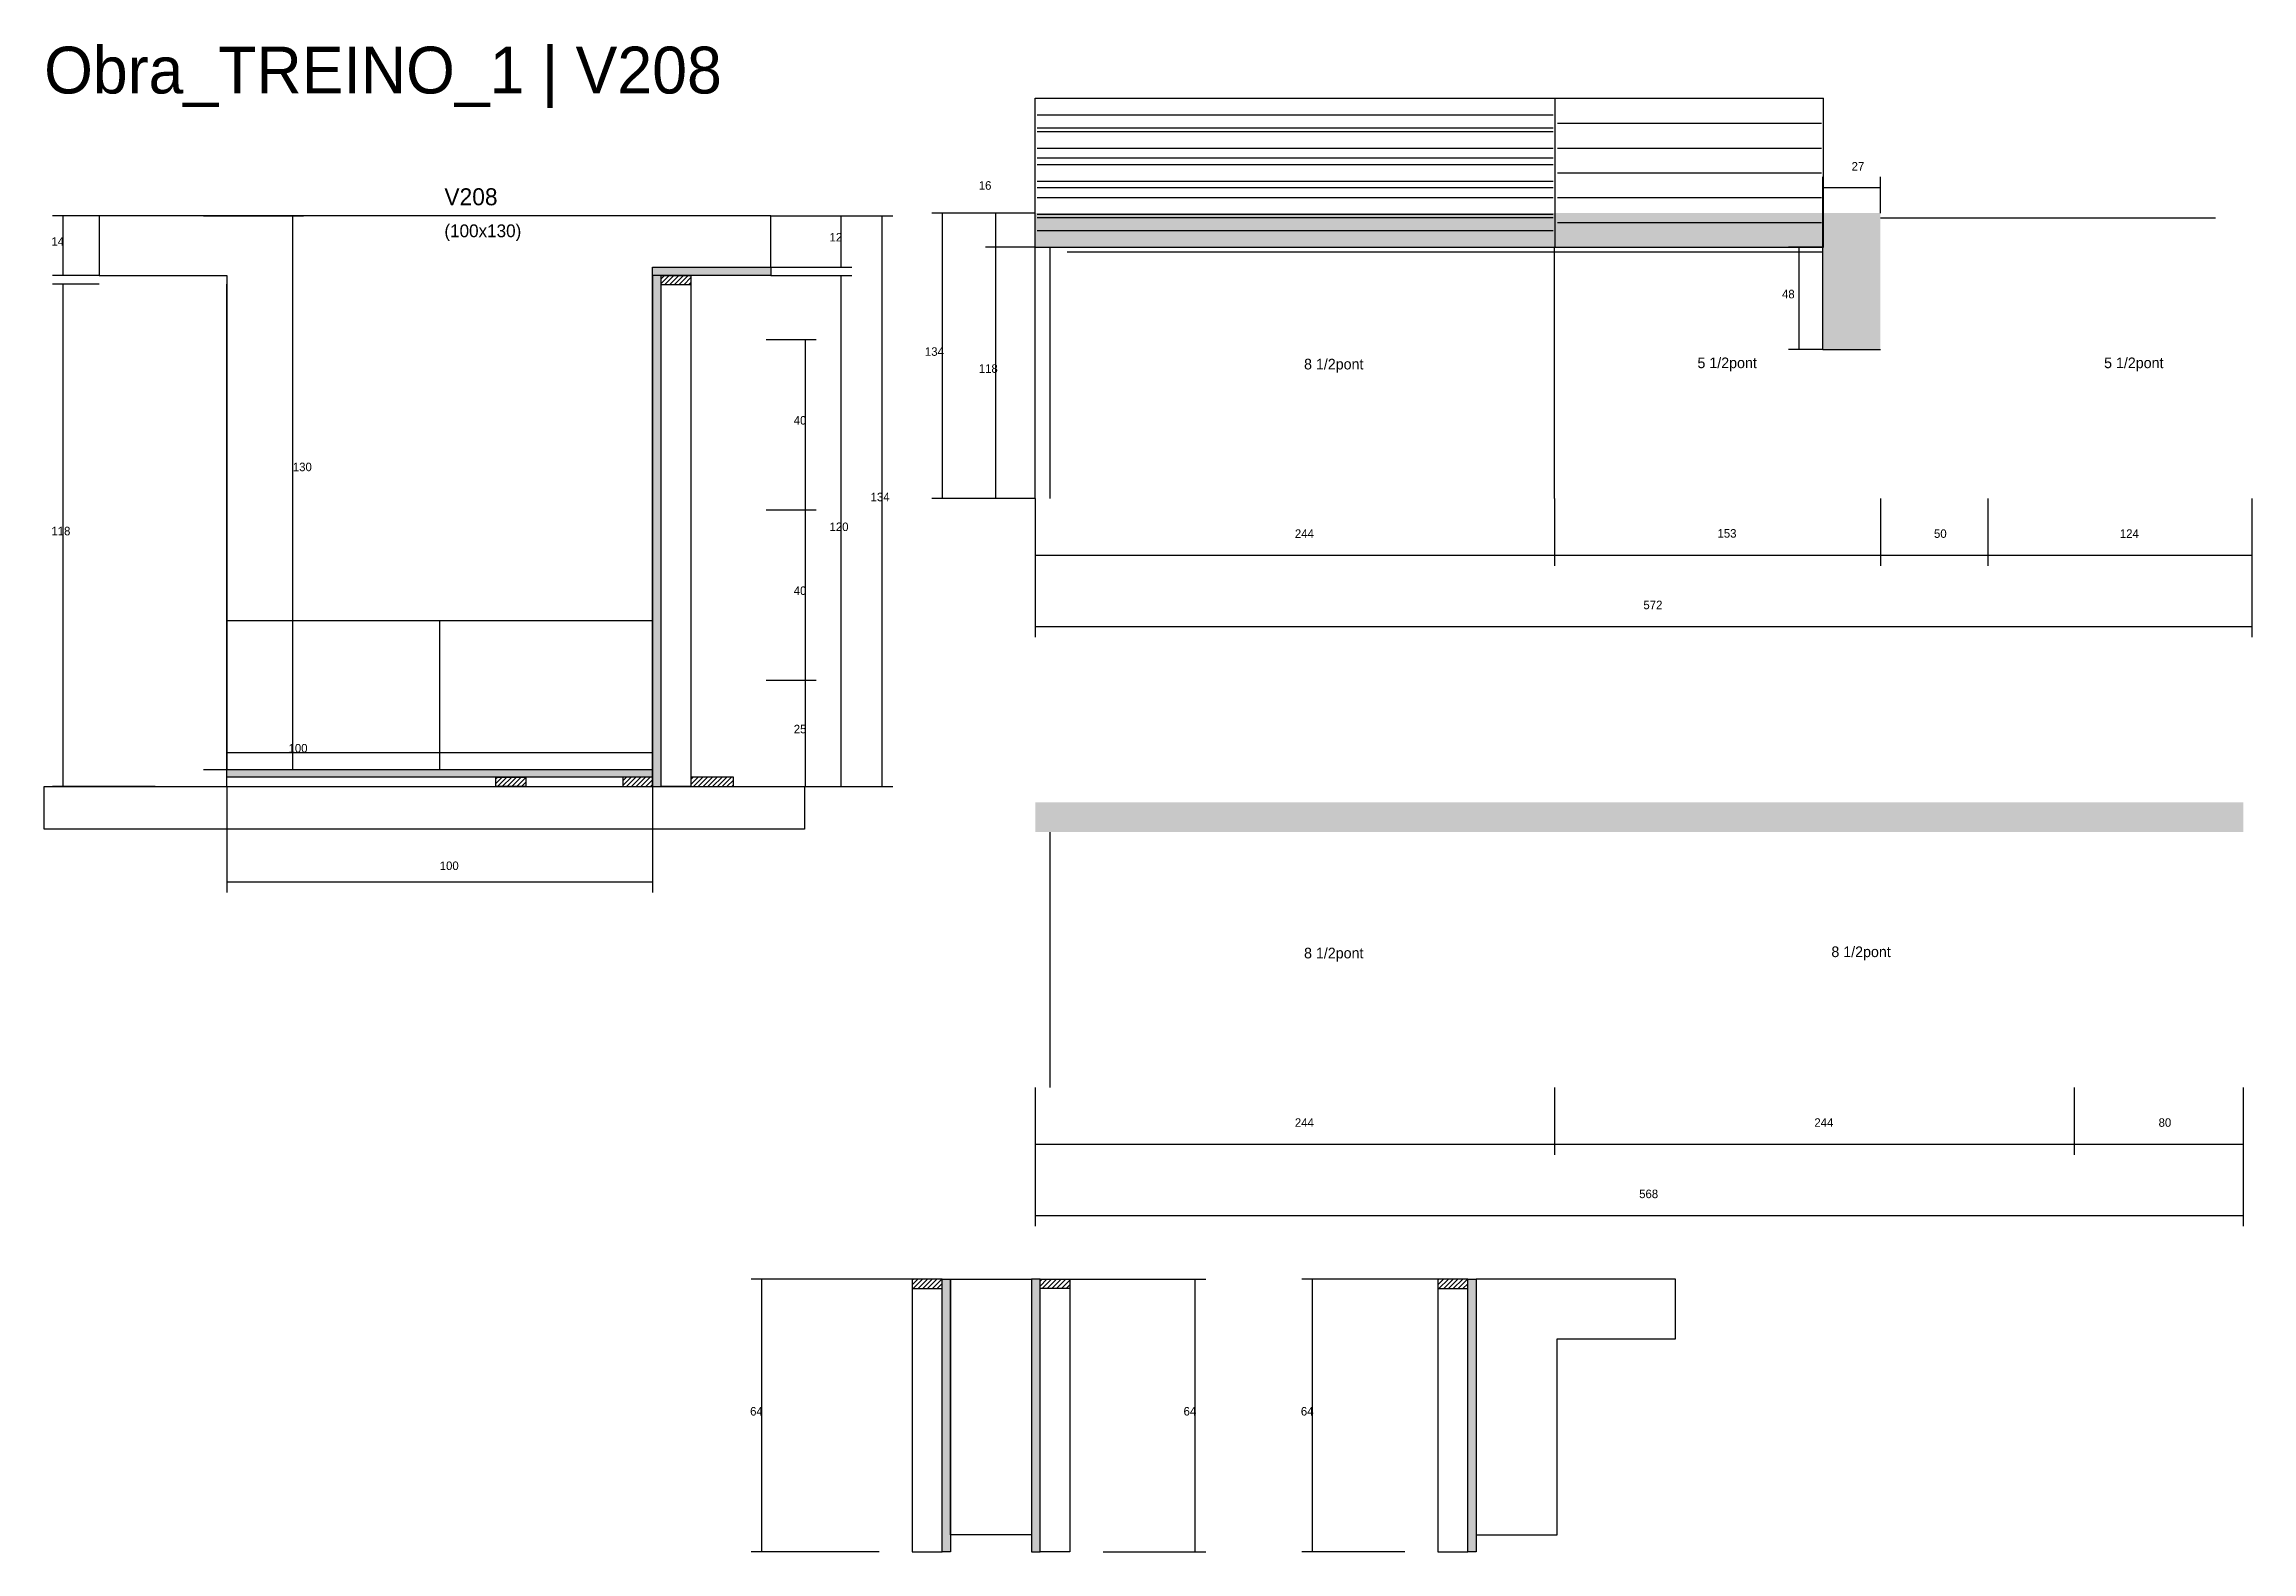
# Model space of a CAD drawing. Header units: metres. Extents: x -41 to 34800, y -36000 to 1848.
# Drawn here: x 80 to 1117, y -9745 to -9037 of the extents above; entities that cross this region are included whole.
import ezdxf

# ---------------------------------------------------------------- set-up
doc = ezdxf.new("R2010")
doc.units = ezdxf.units.M
for name, color, linetype in [('CONCRETO', 251, 'Continuous'), ('COTA', 4, 'Continuous'), ('Cota Seção (2x)', 4, 'Continuous'), ('Hachura', 253, 'Continuous'), ('LABEL_ID', 3, 'Continuous'), ('Madeira', 126, 'Continuous'), ('NOMENCLATURA', 7, 'Continuous'), ('Painéis', 200, 'Continuous'), ('SARR_2.2x7', 40, 'Continuous'), ('Texto Seção', 7, 'Continuous')]:
    doc.layers.add(name, color=color, linetype=linetype)

msp = doc.modelspace()

# ---------------------------------------------------------------- texts
at = {"layer": 'COTA'}
for s, p in [('12', (448.9, -9129.5)), ('14', (83.4, -9131.5)), ('40', (432.1, -9215.5)), ('134', (468.2, -9251.5)), ('118', (83.4, -9267.5)), ('120', (448.9, -9265.5)), ('244', (667.5, -9268.7)), ('153', (866, -9268.6)), ('124', (1055, -9268.7)), ('40', (432.1, -9295.5)), ('572', (831.2, -9302.2)), ('25', (432.1, -9360.5)), ('100', (265.8, -9424.7)), ('244', (667.5, -9545.3)), ('244', (911.5, -9545.3)), ('80', (1073.2, -9545.3)), ('568', (829.2, -9578.8)), ('64', (411.6, -9680.9)), ('64', (615.2, -9680.9)), ('64', (670.3, -9680.9))]:
    msp.add_text(s, height=4, dxfattribs=at).set_placement(p)
at = {"layer": 'Cota Seção (2x)'}
for s, p in [('27', (929, -9096.2)), ('16', (519, -9105.2)), ('48', (896.3, -9156.2)), ('134', (493.7, -9183.2)), ('118', (519, -9191.2)), ('130', (196.8, -9237.4)), ('50', (967.7, -9268.7)), ('100', (194.8, -9369.5))]:
    msp.add_text(s, height=4, dxfattribs=at).set_placement(p)
at = {"layer": 'LABEL_ID'}
msp.add_text('Obra_TREINO_1 | V208', height=22, dxfattribs=at).set_placement((80, -9060))
at = {"layer": 'NOMENCLATURA'}
for s, p in [('8 1/2pont', (671.8, -9189.6)), ('5 1/2pont', (856.6, -9189)), ('5 1/2pont', (1047.6, -9189)), ('8 1/2pont', (671.8, -9466.2)), ('8 1/2pont', (919.5, -9465.6))]:
    msp.add_text(s, height=5, dxfattribs=at).set_placement(p)
at = {"layer": 'Texto Seção'}
for s, height, p in [('V208', 8, (268, -9112.5)), ('(100x130)', 6, (268, -9127.5))]:
    msp.add_text(s, height=height, dxfattribs=at).set_placement(p)

# ---------------------------------------------------------------- hatches: boundary and pattern name
at = {"layer": 'COTA'}
h = msp.add_hatch(dxfattribs=at)
h.set_pattern_fill('AR-CONC', scale=0.03)
h.paths.add_polyline_path([(942.5, -9180.2), (942.5, -9116.2), (942.5, -9116.2), (545.5, -9116.2), (545.5, -9116.2), (545.5, -9132.2), (545.5, -9132.2), (915.5, -9132.2), (915.5, -9132.2), (915.5, -9180.2), (915.5, -9180.2), (942.5, -9180.2)])
h = msp.add_hatch(dxfattribs=at)
h.set_pattern_fill('AR-CONC', scale=0.03)
h.paths.add_polyline_path([(1113, -9392.9), (1113, -9406.9), (1113, -9406.9), (545.5, -9406.9), (545.5, -9406.9), (545.5, -9392.9), (545.5, -9392.9), (1113, -9392.9)])
at = {"layer": 'Hachura'}
h = msp.add_hatch(color=8, dxfattribs=at)
h.dxf.hatch_style = 1
h.paths.add_polyline_path([(365.8, -9145.5), (365.8, -9141.5), (365.8, -9141.5), (421.4, -9141.5), (421.4, -9141.5), (421.4, -9145.5), (421.4, -9145.5), (365.8, -9145.5)])
h = msp.add_hatch(color=8, dxfattribs=at)
h.dxf.hatch_style = 1
h.paths.add_polyline_path([(369.8, -9145.5), (365.8, -9145.5), (365.8, -9145.5), (365.8, -9385.5), (365.8, -9385.5), (369.8, -9385.5), (369.8, -9385.5), (369.8, -9145.5)])
h = msp.add_hatch(dxfattribs=at)
h.set_pattern_fill('ANSI31', scale=0.5)
h.paths.add_polyline_path([(369.8, -9149.9), (369.8, -9145.5), (369.8, -9145.5), (383.8, -9145.5), (383.8, -9145.5), (383.8, -9149.9), (383.8, -9149.9), (369.8, -9149.9)])
h = msp.add_hatch(color=8, dxfattribs=at)
h.dxf.hatch_style = 1
h.paths.add_polyline_path([(165.8, -9381.1), (165.8, -9377.5), (165.8, -9377.5), (365.8, -9377.5), (365.8, -9377.5), (365.8, -9381.1), (365.8, -9381.1), (165.8, -9381.1)])
h = msp.add_hatch(dxfattribs=at)
h.set_pattern_fill('ANSI31', scale=0.5)
h.paths.add_polyline_path([(292.2, -9385.5), (292.2, -9381.1), (292.2, -9381.1), (306.2, -9381.1), (306.2, -9381.1), (306.2, -9385.5), (306.2, -9385.5), (292.2, -9385.5)])
h = msp.add_hatch(dxfattribs=at)
h.set_pattern_fill('ANSI31', scale=0.5)
h.paths.add_polyline_path([(365.8, -9385.5), (365.8, -9381.1), (365.8, -9381.1), (351.8, -9381.1), (351.8, -9381.1), (351.8, -9385.5), (351.8, -9385.5), (365.8, -9385.5)])
h = msp.add_hatch(dxfattribs=at)
h.set_pattern_fill('ANSI31', scale=0.5)
h.paths.add_polyline_path([(403.8, -9385.5), (403.8, -9381.1), (403.8, -9381.1), (383.8, -9381.1), (383.8, -9381.1), (383.8, -9385.5), (383.8, -9385.5), (403.8, -9385.5)])
h = msp.add_hatch(dxfattribs=at)
h.set_pattern_fill('ANSI31', scale=0.5)
h.paths.add_polyline_path([(501.8, -9621.3), (501.8, -9616.9), (501.8, -9616.9), (487.8, -9616.9), (487.8, -9616.9), (487.8, -9621.3), (487.8, -9621.3), (501.8, -9621.3)])
h = msp.add_hatch(color=8, dxfattribs=at)
h.dxf.hatch_style = 1
h.paths.add_polyline_path([(501.8, -9616.9), (505.8, -9616.9), (505.8, -9616.9), (505.8, -9744.9), (505.8, -9744.9), (501.8, -9744.9), (501.8, -9744.9), (501.8, -9616.9)])
h = msp.add_hatch(color=8, dxfattribs=at)
h.dxf.hatch_style = 1
h.paths.add_polyline_path([(547.8, -9616.9), (543.8, -9616.9), (543.8, -9616.9), (543.8, -9744.9), (543.8, -9744.9), (547.8, -9744.9), (547.8, -9744.9), (547.8, -9616.9)])
h = msp.add_hatch(dxfattribs=at)
h.set_pattern_fill('ANSI31', scale=0.5)
h.paths.add_polyline_path([(547.8, -9621.3), (547.8, -9616.9), (547.8, -9616.9), (561.8, -9616.9), (561.8, -9616.9), (561.8, -9621.3), (561.8, -9621.3), (547.8, -9621.3)])
h = msp.add_hatch(dxfattribs=at)
h.set_pattern_fill('ANSI31', scale=0.5)
h.paths.add_polyline_path([(748.7, -9621.3), (748.7, -9616.9), (748.7, -9616.9), (734.7, -9616.9), (734.7, -9616.9), (734.7, -9621.3), (734.7, -9621.3), (748.7, -9621.3)])
h = msp.add_hatch(color=8, dxfattribs=at)
h.dxf.hatch_style = 1
h.paths.add_polyline_path([(748.7, -9616.9), (752.7, -9616.9), (752.7, -9616.9), (752.7, -9744.9), (752.7, -9744.9), (748.7, -9744.9), (748.7, -9744.9), (748.7, -9616.9)])

# ---------------------------------------------------------------- linework, layer by layer
at = {"layer": 'CONCRETO'}
for points in [[(421.4, -9141.5), (421.4, -9117.5), (105.8, -9117.5), (105.8, -9145.5), (165.8, -9145.5), (165.8, -9377.5), (365.8, -9377.5), (365.8, -9141.5)], [(505.8, -9616.9), (505.8, -9616.9), (543.8, -9616.9), (543.8, -9644.9), (543.8, -9644.9), (543.8, -9736.9), (505.8, -9736.9), (505.8, -9616.9)], [(846.3, -9644.9), (846.3, -9616.9), (752.7, -9616.9), (752.7, -9644.9), (752.7, -9644.9), (752.7, -9736.9), (790.7, -9736.9), (790.7, -9644.9)]]:
    msp.add_lwpolyline(points, close=True, dxfattribs=at)
at = {"layer": 'COTA'}
for p, q in [((105.8, -9117.5), (83.9, -9117.5)), ((88.9, -9145.5), (88.9, -9117.5)), ((421.4, -9117.5), (478.7, -9117.5)), ((421.4, -9117.5), (459.4, -9117.5)), ((454.4, -9141.5), (454.4, -9117.5)), ((473.7, -9385.5), (473.7, -9117.5)), ((105.8, -9145.5), (83.9, -9145.5)), ((421.4, -9141.5), (459.4, -9141.5)), ((421.4, -9145.5), (459.4, -9145.5)), ((454.4, -9385.5), (454.4, -9145.5)), ((105.8, -9149.5), (83.9, -9149.5)), ((88.9, -9385.5), (88.9, -9149.5)), ((419.1, -9175.5), (442.6, -9175.5)), ((437.6, -9255.5), (437.6, -9175.5)), ((419.1, -9255.5), (442.6, -9255.5)), ((419.1, -9255.5), (442.6, -9255.5)), ((437.6, -9335.5), (437.6, -9255.5)), ((545.5, -9250.2), (545.5, -9281.8)), ((545.5, -9250.2), (545.5, -9315.3)), ((789.5, -9250.2), (789.5, -9281.8)), ((789.5, -9250.2), (789.5, -9281.8)), ((942.5, -9250.2), (942.5, -9281.8)), ((993, -9250.2), (993, -9281.8)), ((1117, -9250.2), (1117, -9281.8)), ((1117, -9250.2), (1117, -9315.3)), ((545.5, -9276.8), (789.5, -9276.8)), ((789.5, -9276.8), (942.5, -9276.8)), ((993, -9276.8), (1117, -9276.8)), ((545.5, -9310.3), (1117, -9310.3)), ((419.1, -9335.5), (442.6, -9335.5)), ((419.1, -9335.5), (442.6, -9335.5)), ((437.6, -9385.5), (437.6, -9335.5)), ((132.2, -9385.5), (83.9, -9385.5)), ((165.8, -9385.5), (165.8, -9435.2)), ((365.8, -9385.5), (365.8, -9435.2)), ((399.4, -9385.5), (478.7, -9385.5)), ((399.4, -9385.5), (459.4, -9385.5)), ((419.1, -9385.5), (442.6, -9385.5)), ((165.8, -9430.2), (365.8, -9430.2)), ((545.5, -9526.9), (545.5, -9558.4)), ((545.5, -9526.9), (545.5, -9591.9)), ((789.5, -9526.9), (789.5, -9558.4)), ((789.5, -9526.9), (789.5, -9558.4)), ((1033.5, -9526.9), (1033.5, -9558.4)), ((1033.5, -9526.9), (1033.5, -9558.4)), ((1113, -9526.9), (1113, -9558.4)), ((1113, -9526.9), (1113, -9591.9)), ((545.5, -9553.4), (789.5, -9553.4)), ((789.5, -9553.4), (1033.5, -9553.4)), ((1033.5, -9553.4), (1113, -9553.4)), ((545.5, -9586.9), (1113, -9586.9)), ((487.8, -9616.9), (412.1, -9616.9)), ((417.1, -9744.9), (417.1, -9616.9)), ((561.8, -9616.9), (625.7, -9616.9)), ((620.7, -9744.9), (620.7, -9616.9)), ((734.7, -9616.9), (670.8, -9616.9)), ((675.8, -9744.9), (675.8, -9616.9)), ((472.2, -9744.9), (412.1, -9744.9)), ((577.4, -9744.9), (625.7, -9744.9)), ((719.1, -9744.9), (670.8, -9744.9))]:
    msp.add_line(p, q, dxfattribs=at)
at = {"layer": 'Cota Seção (2x)'}
for p, q in [((915.5, -9132.2), (915.5, -9099.2)), ((915.5, -9104.2), (942.5, -9104.2)), ((942.5, -9116.2), (942.5, -9099.2)), ((154.8, -9117.5), (201.8, -9117.5)), ((196.8, -9377.5), (196.8, -9117.5)), ((545.5, -9116.2), (496.9, -9116.2)), ((501.9, -9250.2), (501.9, -9116.2)), ((545.5, -9116.2), (522.1, -9116.2)), ((527.1, -9132.2), (527.1, -9116.2)), ((545.5, -9132.2), (522.1, -9132.2)), ((545.5, -9132.2), (522.1, -9132.2)), ((527.1, -9250.2), (527.1, -9132.2)), ((915.5, -9132.2), (899.4, -9132.2)), ((904.4, -9180.2), (904.4, -9132.2)), ((915.5, -9180.2), (899.4, -9180.2)), ((545.5, -9250.2), (496.9, -9250.2)), ((545.5, -9250.2), (522.1, -9250.2)), ((942.5, -9250.2), (942.5, -9281.8)), ((993, -9250.2), (993, -9281.8)), ((942.5, -9276.8), (993, -9276.8)), ((165.8, -9385.5), (165.8, -9364.5)), ((165.8, -9369.5), (365.8, -9369.5)), ((365.8, -9385.5), (365.8, -9364.5)), ((154.8, -9377.5), (201.8, -9377.5))]:
    msp.add_line(p, q, dxfattribs=at)
at = {"layer": 'Madeira'}
for points in [[(369.8, -9149.9), (369.8, -9145.5), (383.8, -9145.5), (383.8, -9149.9)], [(369.8, -9145.5), (383.8, -9145.5), (383.8, -9385.5), (369.8, -9385.5)], [(292.2, -9385.5), (292.2, -9381.1), (306.2, -9381.1), (306.2, -9385.5)], [(365.8, -9385.5), (365.8, -9381.1), (351.8, -9381.1), (351.8, -9385.5)], [(403.8, -9385.5), (403.8, -9381.1), (383.8, -9381.1), (383.8, -9385.5)], [(437.2, -9405.5), (80, -9405.5), (80, -9385.5), (437.2, -9385.5)], [(501.8, -9621.3), (501.8, -9616.9), (487.8, -9616.9), (487.8, -9621.3)], [(501.8, -9616.9), (487.8, -9616.9), (487.8, -9744.9), (501.8, -9744.9)], [(547.8, -9621.3), (547.8, -9616.9), (561.8, -9616.9), (561.8, -9621.3)], [(547.8, -9616.9), (561.8, -9616.9), (561.8, -9744.9), (547.8, -9744.9)], [(748.7, -9621.3), (748.7, -9616.9), (734.7, -9616.9), (734.7, -9621.3)], [(748.7, -9616.9), (734.7, -9616.9), (734.7, -9744.9), (748.7, -9744.9)]]:
    msp.add_lwpolyline(points, close=True, dxfattribs=at)
at = {"layer": 'Painéis'}
for p, q in [((545.5, -9062.2), (789.8, -9062.2)), ((545.5, -9132.2), (545.5, -9062.2)), ((789.8, -9132.2), (789.8, -9062.2)), ((789.8, -9062.2), (915.8, -9062.2)), ((789.8, -9132.2), (789.8, -9062.2)), ((915.8, -9132.2), (915.8, -9062.2)), ((545.5, -9132.2), (915.5, -9132.2)), ((545.5, -9250.2), (545.5, -9132.2)), ((545.5, -9132.2), (789.8, -9132.2)), ((789.5, -9250.2), (789.5, -9132.2)), ((789.8, -9132.2), (915.8, -9132.2)), ((915.5, -9180.2), (915.5, -9132.2)), ((105.8, -9145.5), (165.8, -9145.5)), ((365.8, -9141.5), (421.4, -9141.5)), ((365.8, -9385.5), (365.8, -9145.5)), ((165.8, -9385.5), (165.8, -9149.5)), ((915.5, -9180.2), (942.5, -9180.2)), ((165.8, -9307.5), (265.8, -9307.5)), ((165.8, -9377.5), (165.8, -9307.5)), ((265.8, -9377.5), (265.8, -9307.5)), ((265.8, -9307.5), (365.8, -9307.5)), ((265.8, -9377.5), (265.8, -9307.5)), ((365.8, -9377.5), (365.8, -9307.5)), ((165.8, -9377.5), (365.8, -9377.5)), ((165.8, -9381.1), (165.8, -9377.5)), ((165.8, -9377.5), (265.8, -9377.5)), ((265.8, -9377.5), (365.8, -9377.5)), ((365.8, -9381.1), (365.8, -9377.5))]:
    msp.add_line(p, q, dxfattribs=at)
for points in [[(365.8, -9145.5), (365.8, -9141.5), (421.4, -9141.5), (421.4, -9145.5)], [(369.8, -9145.5), (365.8, -9145.5), (365.8, -9385.5), (369.8, -9385.5)], [(165.8, -9381.1), (165.8, -9377.5), (365.8, -9377.5), (365.8, -9381.1)], [(501.8, -9616.9), (505.8, -9616.9), (505.8, -9744.9), (501.8, -9744.9)], [(547.8, -9616.9), (543.8, -9616.9), (543.8, -9744.9), (547.8, -9744.9)], [(748.7, -9616.9), (752.7, -9616.9), (752.7, -9744.9), (748.7, -9744.9)]]:
    msp.add_lwpolyline(points, close=True, dxfattribs=at)
at = {"layer": 'SARR_2.2x7'}
for p, q in [((546.5, -9070), (788.8, -9070)), ((546.5, -9076.2), (788.8, -9076.2)), ((546.5, -9077.8), (788.8, -9077.8)), ((790.8, -9073.9), (914.8, -9073.9)), ((546.5, -9085.6), (788.8, -9085.6)), ((546.5, -9090.2), (788.8, -9090.2)), ((546.5, -9093.3), (788.8, -9093.3)), ((790.8, -9085.6), (914.8, -9085.6)), ((546.5, -9101.1), (788.8, -9101.1)), ((546.5, -9104.2), (788.8, -9104.2)), ((790.8, -9097.2), (914.8, -9097.2)), ((546.5, -9108.9), (788.8, -9108.9)), ((790.8, -9108.9), (914.8, -9108.9)), ((546.5, -9116.7), (788.8, -9116.7)), ((546.5, -9118.2), (788.8, -9118.2)), ((546.5, -9124.4), (788.8, -9124.4)), ((790.8, -9120.6), (914.8, -9120.6)), ((942.5, -9118.4), (993, -9118.4)), ((993, -9118.4), (1100, -9118.4)), ((552.5, -9250.2), (552.5, -9132.2)), ((560.5, -9134.4), (789.5, -9134.4)), ((789.5, -9134.4), (915.5, -9134.4)), ((552.5, -9526.9), (552.5, -9406.9))]:
    msp.add_line(p, q, dxfattribs=at)

msp.set_redraw_order([(e.dxf.handle, doc.entitydb.next_handle()) for e in msp.query("TEXT MTEXT ATTDEF DIMENSION ARC_DIMENSION")])  # texts and dimensions are drawn at this point

doc.saveas('drawing.dxf')
